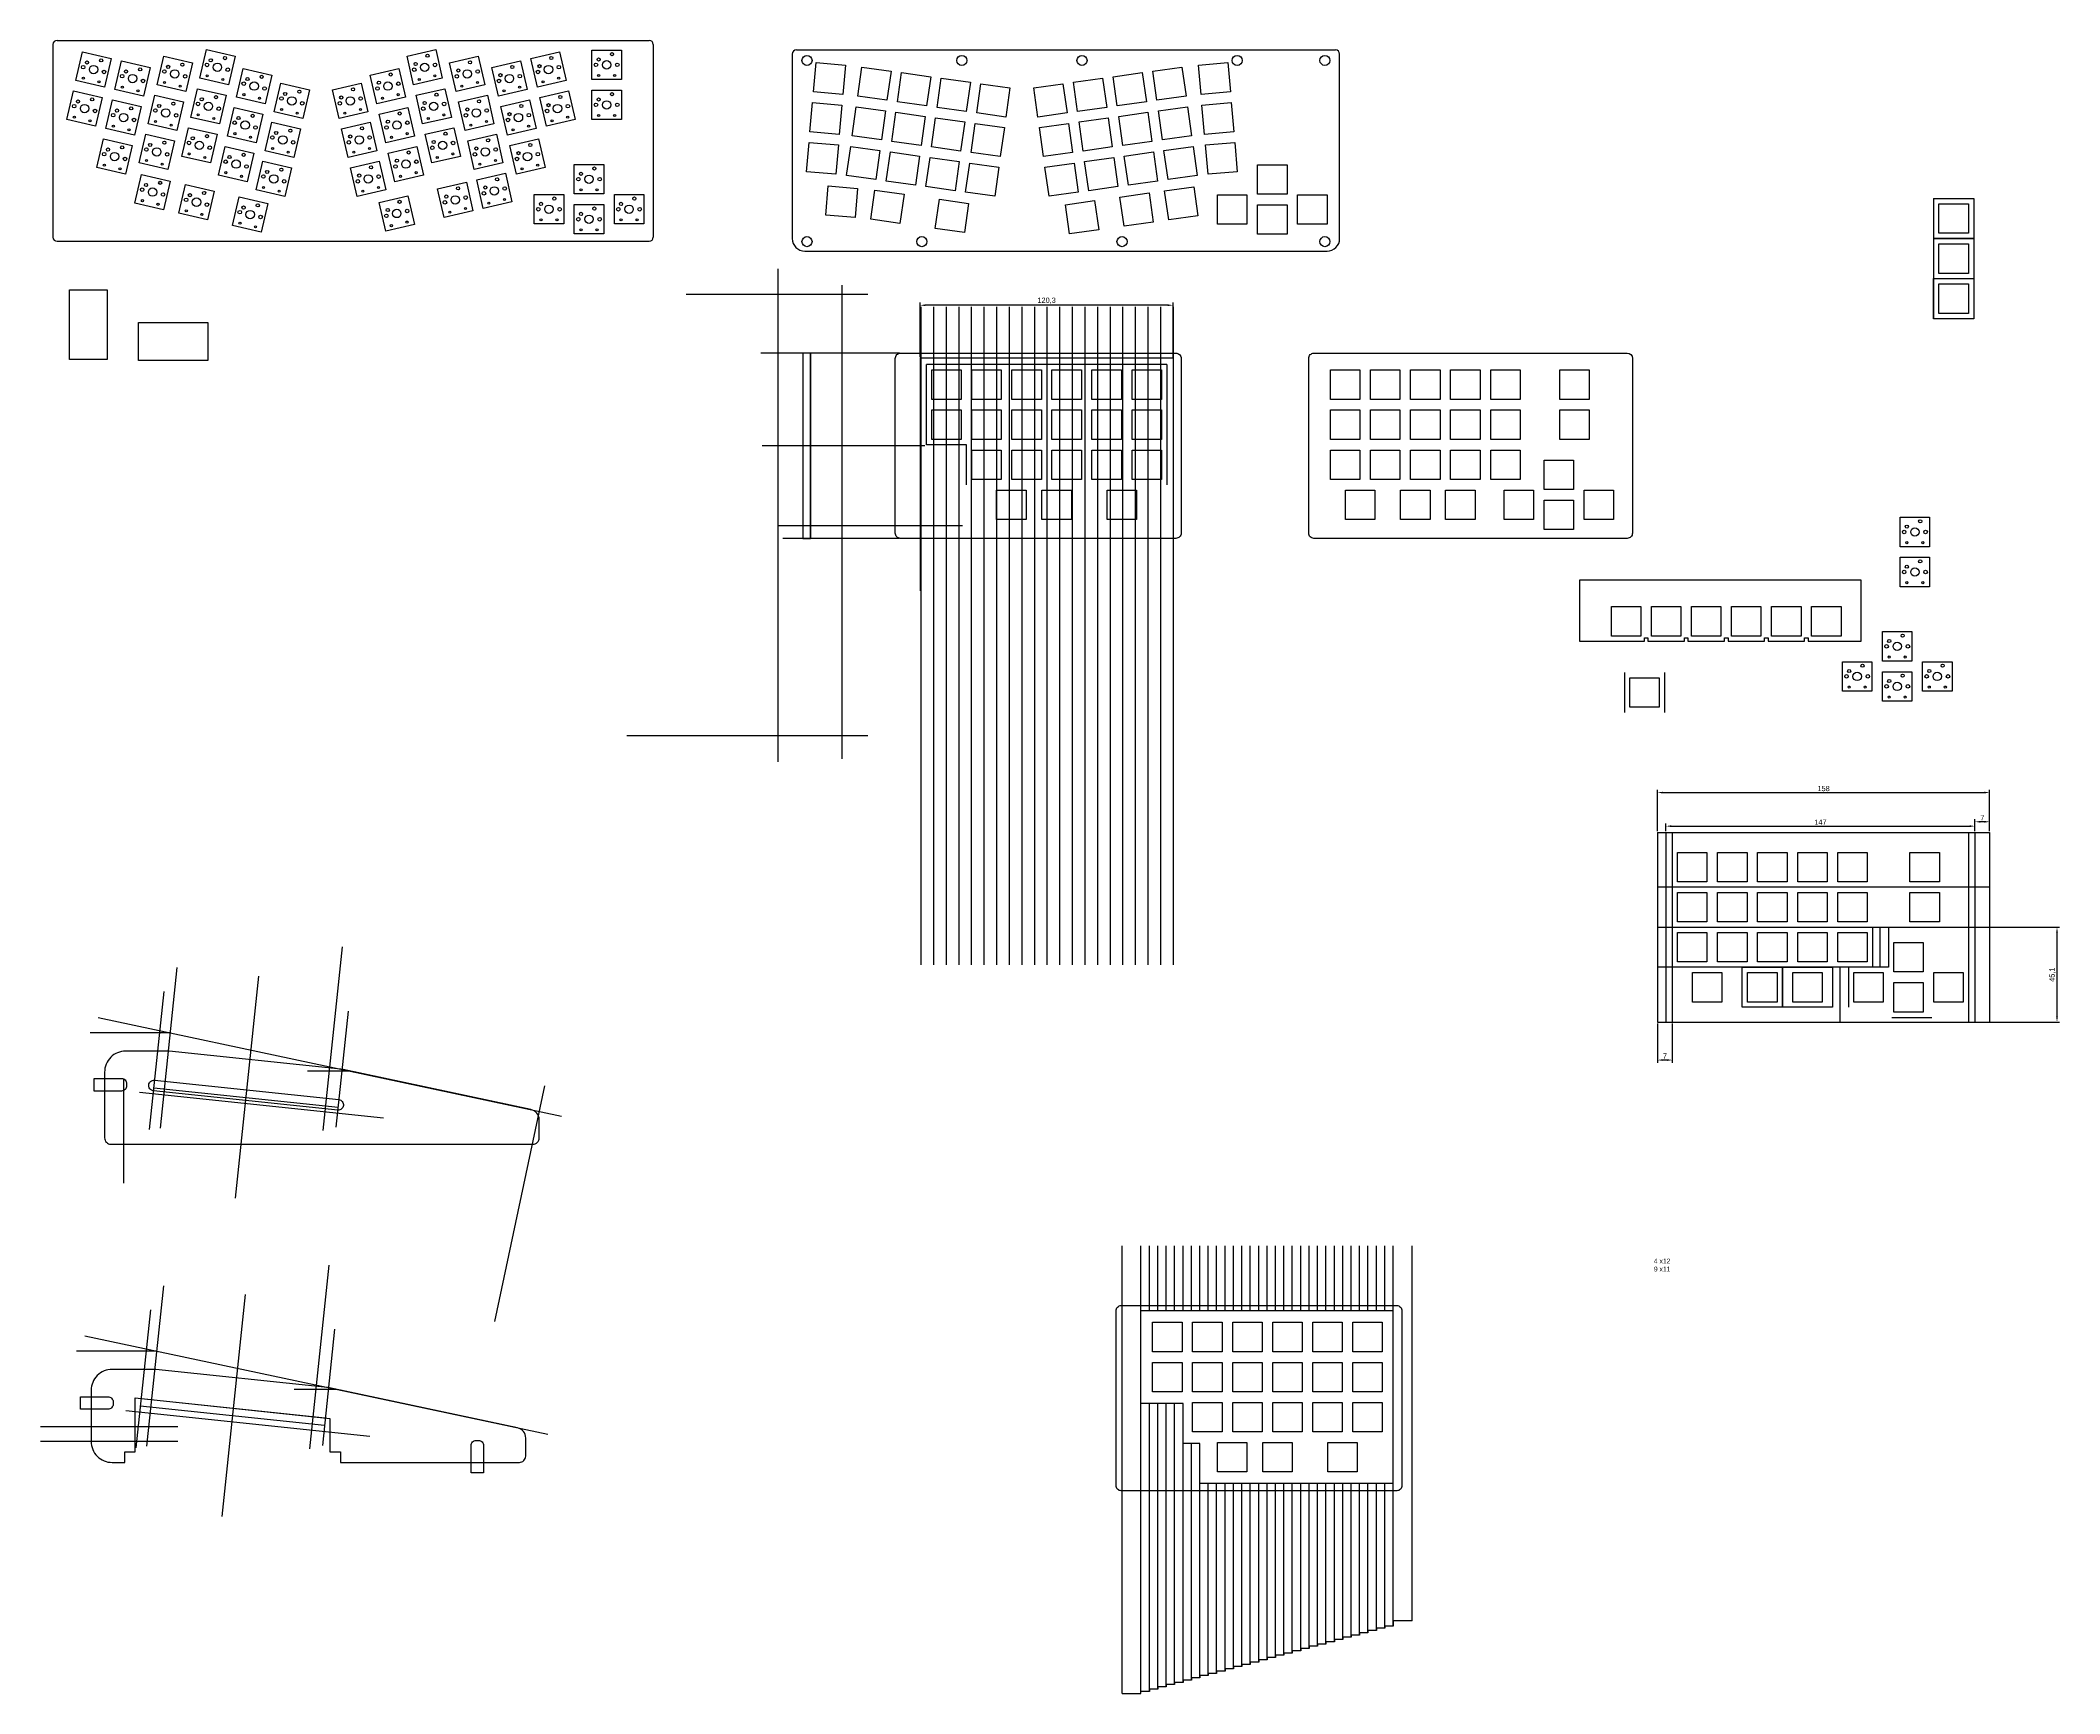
# Model space of a CAD drawing. Header units: millimetres. Extents: x -99 to 1618, y -618 to 242.
# Drawn here: x 409 to 1370, y -618 to 168 of the extents above; entities that cross this region are included whole.
import ezdxf

# ---------------------------------------------------------------- set-up
doc = ezdxf.new("R2010")
doc.units = ezdxf.units.MM
doc.layers.add('기판1.5t', color=102, linetype='Continuous')
doc.styles.get("Standard").update_dxf_attribs({"font": 'arial.ttf'})
doc.dimstyles.new('ISO-25', dxfattribs={"dimtxt": 2.5, "dimasz": 2.5, "dimexe": 1.25, "dimexo": 0.625, "dimtad": 1, "dimtxsty": 'Standard', "dimcen": 2.5, "dimadec": 0, "dimazin": 0, "dimtfac": 1, "dimtmove": 0, "dimatfit": 3, "dimfxl": 1, "dimarcsym": 0})

# ---------------------------------------------------------------- blocks, each defined once
blk = doc.blocks.new('*D59')
at = {"color": 0, "lineweight": -2, "transparency": 16777216}
for p, q in [((827.56, 17.48), (827.56, 43.37)), ((945.36, 42.12), (830.06, 42.12)), ((947.86, 17.48), (947.86, 43.37))]:
    blk.add_line(p, q, dxfattribs=at)
at = {"color": 0, "transparency": 16777216}
for points in [[(830.06, 42.54), (830.06, 41.7), (827.56, 42.12)], [(945.36, 42.54), (945.36, 41.7), (947.86, 42.12)]]:
    blk.add_solid(points, dxfattribs=at)
at = {"layer": 'Defpoints', "color": 0, "transparency": 16777216}
for p in [(827.56, 42.12), (827.56, 16.86), (947.86, 16.86)]:
    blk.add_point(p, dxfattribs=at)
at = {"color": 0, "transparency": 16777216, "insert": (887.71, 44.25), "char_height": 2.5, "attachment_point": 5}
blk.add_mtext('120,3', dxfattribs=at)
blk = doc.blocks.new('*U64')
at = {"color": 113}
blk.add_line((0, 0), (0, -108.63), dxfattribs=at)
blk = doc.blocks.new('*U65')
at = {"color": 0, "linetype": 'ByBlock', "lineweight": -2, "transparency": 16777216}
for p in [(0, 204.44), (6, 204.44), (12, 204.44), (18, 204.44), (24, 204.44), (30, 204.44), (36, 204.44), (42, 204.44), (48, 204.44), (54, 204.44), (60, 204.44), (66, 204.44), (72, 204.44), (78, 204.44), (84, 204.44), (90, 204.44), (96, 204.44), (102, 204.44), (108, 204.44), (114, 204.44), (120, 204.44), (0, 102.22), (6, 102.22), (12, 102.22), (18, 102.22), (24, 102.22), (30, 102.22), (36, 102.22), (42, 102.22), (48, 102.22), (54, 102.22), (60, 102.22), (66, 102.22), (72, 102.22), (78, 102.22), (84, 102.22), (90, 102.22), (96, 102.22), (102, 102.22), (108, 102.22), (114, 102.22), (120, 102.22), (0, 0), (6, 0), (12, 0), (18, 0), (24, 0), (30, 0), (36, 0), (42, 0), (48, 0), (54, 0), (60, 0), (66, 0), (72, 0), (78, 0), (84, 0), (90, 0), (96, 0), (102, 0), (108, 0), (114, 0), (120, 0)]:
    blk.add_blockref('*U64', p, dxfattribs=at)
blk = doc.blocks.new('*D89')
at = {"color": 0, "lineweight": -2, "transparency": 16777216}
for p, q in [((1182.33, -208.11), (1182.33, -204.48)), ((1184.83, -205.73), (1326.83, -205.73)), ((1329.33, -208.11), (1329.33, -204.48))]:
    blk.add_line(p, q, dxfattribs=at)
at = {"color": 0, "transparency": 16777216}
for points in [[(1184.83, -205.32), (1184.83, -206.15), (1182.33, -205.73)], [(1326.83, -205.32), (1326.83, -206.15), (1329.33, -205.73)]]:
    blk.add_solid(points, dxfattribs=at)
at = {"layer": 'Defpoints', "color": 0, "transparency": 16777216}
for p in [(1182.33, -208.74), (1329.33, -205.73), (1329.33, -208.74)]:
    blk.add_point(p, dxfattribs=at)
at = {"color": 0, "transparency": 16777216, "insert": (1255.83, -203.85), "char_height": 2.5, "attachment_point": 5}
blk.add_mtext('147', dxfattribs=at)
blk = doc.blocks.new('*D92')
at = {"color": 0, "lineweight": -2, "transparency": 16777216}
for p, q in [((1178.33, -299.56), (1178.33, -318.27)), ((1185.33, -299.56), (1185.33, -318.27)), ((1182.83, -317.02), (1180.83, -317.02))]:
    blk.add_line(p, q, dxfattribs=at)
at = {"color": 0, "transparency": 16777216}
for points in [[(1180.83, -316.61), (1180.83, -317.44), (1178.33, -317.02)], [(1182.83, -316.61), (1182.83, -317.44), (1185.33, -317.02)]]:
    blk.add_solid(points, dxfattribs=at)
at = {"layer": 'Defpoints', "color": 0, "transparency": 16777216}
for p in [(1178.33, -298.94), (1185.33, -298.94), (1178.33, -317.02)]:
    blk.add_point(p, dxfattribs=at)
at = {"color": 0, "transparency": 16777216, "insert": (1181.83, -315.15), "char_height": 2.5, "attachment_point": 5}
blk.add_mtext('7', dxfattribs=at)
blk = doc.blocks.new('*D93')
at = {"color": 0, "lineweight": -2, "transparency": 16777216}
for p, q in [((1329.33, -208.11), (1329.33, -202.4)), ((1333.83, -203.65), (1331.83, -203.65)), ((1336.33, -208.11), (1336.33, -202.4))]:
    blk.add_line(p, q, dxfattribs=at)
at = {"color": 0, "transparency": 16777216}
for points in [[(1331.83, -203.24), (1331.83, -204.07), (1329.33, -203.65)], [(1333.83, -203.24), (1333.83, -204.07), (1336.33, -203.65)]]:
    blk.add_solid(points, dxfattribs=at)
at = {"layer": 'Defpoints', "color": 0, "transparency": 16777216}
for p in [(1329.33, -203.65), (1329.33, -208.74), (1336.33, -208.74)]:
    blk.add_point(p, dxfattribs=at)
at = {"color": 0, "transparency": 16777216, "insert": (1332.83, -201.78), "char_height": 2.5, "attachment_point": 5}
blk.add_mtext('7', dxfattribs=at)
blk = doc.blocks.new('*D94')
at = {"color": 0, "lineweight": -2, "transparency": 16777216}
for p, q in [((1178.33, -208.11), (1178.33, -188.5)), ((1180.83, -189.75), (1333.83, -189.75)), ((1336.33, -208.11), (1336.33, -188.5))]:
    blk.add_line(p, q, dxfattribs=at)
at = {"color": 0, "transparency": 16777216}
for points in [[(1180.83, -189.34), (1180.83, -190.17), (1178.33, -189.75)], [(1333.83, -189.34), (1333.83, -190.17), (1336.33, -189.75)]]:
    blk.add_solid(points, dxfattribs=at)
at = {"layer": 'Defpoints', "color": 0, "transparency": 16777216}
for p in [(1336.33, -189.75), (1178.33, -208.74), (1336.33, -208.74)]:
    blk.add_point(p, dxfattribs=at)
at = {"color": 0, "transparency": 16777216, "insert": (1257.33, -187.85), "char_height": 2.5, "attachment_point": 5}
blk.add_mtext('158', dxfattribs=at)
blk = doc.blocks.new('*D97')
at = {"color": 0, "lineweight": -2, "transparency": 16777216}
for p, q in [((1326.95, -253.84), (1369.61, -253.84)), ((1368.36, -256.34), (1368.36, -296.44)), ((1326.95, -298.94), (1369.61, -298.94))]:
    blk.add_line(p, q, dxfattribs=at)
at = {"color": 0, "transparency": 16777216}
for points in [[(1367.95, -256.34), (1368.78, -256.34), (1368.36, -253.84)], [(1367.95, -296.44), (1368.78, -296.44), (1368.36, -298.94)]]:
    blk.add_solid(points, dxfattribs=at)
at = {"layer": 'Defpoints', "color": 0, "transparency": 16777216}
for p in [(1326.33, -253.84), (1326.33, -298.94), (1368.36, -298.94)]:
    blk.add_point(p, dxfattribs=at)
at = {"color": 0, "transparency": 16777216, "insert": (1366.23, -276.39), "char_height": 2.5, "attachment_point": 5, "rotation": 90}
blk.add_mtext('45,1', dxfattribs=at)

msp = doc.modelspace()

# ---------------------------------------------------------------- linework, layer by layer
at = {"color": 253, "true_color": 0x9898cc}
for p, q in [((414.963, 166.134), (414.963, 74.534)), ((416.963, 168.134), (698.563, 168.134)), ((700.563, 166.134), (700.563, 74.534)), ((1309.674, 92.868), (1309.674, 73.818)), ((1309.674, 92.868), (1328.724, 92.868)), ((1328.724, 92.868), (1328.724, 73.818)), ((416.963, 72.534), (698.563, 72.534)), ((1309.674, 73.818), (1309.674, 54.768)), ((1309.674, 73.818), (1328.724, 73.818)), ((1328.724, 73.818), (1309.674, 73.818)), ((1328.724, 73.818), (1328.724, 54.768)), ((1309.674, 54.768), (1309.674, 35.717)), ((1309.674, 54.768), (1328.724, 54.768)), ((1309.674, 35.717), (1309.674, 54.768)), ((1328.724, 54.768), (1328.724, 35.717)), ((1328.724, 35.717), (1309.674, 35.717)), ((830.562, -24.244), (830.562, 13.857)), ((944.862, 13.857), (830.562, 13.857)), ((944.862, 13.857), (944.862, -43.294)), ((849.612, -24.244), (830.562, -24.244)), ((849.612, -43.294), (849.612, -24.244)), ((1162.657, -132.58), (1162.657, -151.63)), ((1181.707, -132.58), (1181.707, -151.63)), ((1185.328, -208.736), (1185.328, -298.937)), ((1326.328, -208.736), (1326.328, -298.937)), ((1336.328, -234.787), (1178.328, -234.787)), ((1178.328, -253.837), (1336.328, -253.837)), ((1280.578, -253.837), (1280.578, -272.887)), ((1288.228, -253.837), (1288.228, -272.887)), ((1288.228, -272.887), (1178.328, -272.887)), ((1269.178, -272.887), (1269.178, -291.937)), ((1289.728, -296.7), (1308.778, -296.7))]:
    msp.add_line(p, q, dxfattribs=at)
at = {"color": 9, "true_color": 0xd19cc7}
for p, q in [((768.701, 163.597), (1025.11, 163.597)), ((766.701, 161.597), (766.701, 73.875)), ((1027.11, 73.875), (1027.11, 161.597)), ((868.325, 131.673), (854.462, 133.622)), ((772.701, 67.875), (1021.11, 67.875)), ((942.337, -2.668), (928.338, -2.668)), ((1047.361, -455.796), (1033.362, -455.796))]:
    msp.add_line(p, q, dxfattribs=at)
at = {"color": 235}
for p, q in [((759.767, 59.369), (759.767, -175.099)), ((790.317, 51.632), (790.317, -173.626)), ((802.712, 47.181), (716.285, 47.181)), ((817.712, 19.331), (751.695, 19.331)), ((771.767, 19.331), (771.767, -68.818)), ((775.317, 19.331), (775.317, -68.818)), ((827.562, 16.857), (827.562, -93.734)), ((947.862, 16.857), (827.562, 16.857)), ((947.862, 16.857), (947.862, -71.703)), ((829.712, -24.718), (752.385, -24.718)), ((847.712, -62.818), (759.904, -62.818)), ((817.712, -68.818), (762.192, -68.818)), ((802.712, -162.818), (688.002, -162.818)), ((552.567, -263.224), (543.389, -350.55)), ((473.959, -273.061), (465.938, -349.374)), ((512.794, -277.143), (501.697, -382.723)), ((467.732, -284.472), (460.831, -350.128)), ((436.537, -296.813), (656.872, -343.646)), ((555.398, -293.687), (549.595, -348.902)), ((470.699, -304.074), (432.643, -304.074)), ((448.543, -325.766), (448.543, -375.569)), ((556.414, -322.293), (536.134, -322.293)), ((572.171, -344.648), (456.085, -332.446)), ((462.929, -330.166), (550.596, -339.38)), ((463.3, -326.635), (550.967, -335.849)), ((648.877, -329.275), (625.028, -441.478)), ((546.153, -414.66), (536.975, -501.987)), ((467.545, -424.498), (459.524, -500.811)), ((506.38, -428.579), (495.283, -534.16)), ((461.318, -435.909), (454.417, -501.565)), ((430.123, -448.249), (650.458, -495.083)), ((548.985, -445.123), (543.181, -500.339)), ((464.285, -455.511), (426.229, -455.511)), ((456.887, -478.072), (544.553, -487.286)), ((550, -473.73), (529.721, -473.73)), ((565.757, -496.084), (449.671, -483.883)), ((456.516, -481.603), (544.182, -490.817))]:
    msp.add_line(p, q, dxfattribs=at)
at = {"color": 244, "true_color": 0x991b1e}
for p, q in [((1178.328, -208.736), (1178.328, -298.937)), ((1178.328, -208.736), (1336.328, -208.736)), ((1336.328, -208.736), (1336.328, -298.937)), ((1284.078, -253.837), (1284.078, -272.887)), ((1265.028, -272.887), (1265.028, -298.937)), ((1178.328, -298.937), (1336.328, -298.937))]:
    msp.add_line(p, q, dxfattribs=at)
at = {"color": 116, "true_color": 0x136734}
for p, q in [((1182.328, -208.736), (1182.328, -298.937)), ((1329.328, -208.736), (1329.328, -298.937)), ((1185.328, -253.837), (1185.328, -298.937))]:
    msp.add_line(p, q, dxfattribs=at)
at = {"color": 114, "true_color": 0x139b48}
for p, q in [((923.586, -618.471), (923.586, -405.448)), ((932.586, -618.471), (932.586, -405.448)), ((936.586, -436.271), (936.586, -405.448)), ((940.586, -436.271), (940.586, -405.448)), ((944.586, -436.271), (944.586, -405.448)), ((948.586, -436.271), (948.586, -405.448)), ((952.586, -436.271), (952.586, -405.448)), ((956.586, -436.271), (956.586, -405.448)), ((960.586, -436.271), (960.586, -405.448)), ((964.586, -436.271), (964.586, -405.448)), ((968.586, -436.271), (968.586, -405.448)), ((972.586, -436.271), (972.586, -405.448)), ((976.586, -436.271), (976.586, -405.448)), ((980.586, -436.271), (980.586, -405.448)), ((984.586, -436.271), (984.586, -405.448)), ((988.586, -436.271), (988.586, -405.448)), ((992.586, -436.271), (992.586, -405.448)), ((996.586, -436.271), (996.586, -405.448)), ((1000.586, -436.271), (1000.586, -405.448)), ((1004.586, -436.271), (1004.586, -405.448)), ((1008.586, -436.271), (1008.586, -405.448)), ((1012.586, -436.271), (1012.586, -405.448)), ((1016.586, -436.271), (1016.586, -405.448)), ((1020.586, -436.271), (1020.586, -405.448)), ((1024.586, -436.271), (1024.586, -405.448)), ((1028.586, -436.271), (1028.586, -405.448)), ((1032.586, -436.271), (1032.586, -405.448)), ((1036.586, -436.271), (1036.586, -405.448)), ((1040.586, -436.271), (1040.586, -405.448)), ((1044.586, -436.271), (1044.586, -405.448)), ((1048.586, -436.271), (1048.586, -405.448)), ((1052.586, -586.317), (1052.586, -405.448)), ((1061.586, -583.905), (1061.586, -405.448)), ((1052.586, -436.271), (932.586, -436.271)), ((952.586, -480.371), (932.586, -480.371)), ((936.586, -617.399), (936.586, -480.371)), ((940.586, -616.327), (940.586, -480.371)), ((944.586, -615.255), (944.586, -480.371)), ((948.586, -614.184), (948.586, -480.371)), ((952.586, -613.112), (952.586, -480.371)), ((960.586, -499.421), (952.586, -499.421)), ((956.586, -612.04), (956.586, -499.421)), ((960.586, -610.968), (960.586, -499.421)), ((1052.586, -518.471), (960.586, -518.471)), ((964.586, -609.896), (964.586, -518.471)), ((968.586, -608.825), (968.586, -518.471)), ((972.586, -607.753), (972.586, -518.471)), ((976.586, -606.681), (976.586, -518.471)), ((980.586, -605.609), (980.586, -518.471)), ((984.586, -604.537), (984.586, -518.471)), ((988.586, -603.466), (988.586, -518.471)), ((992.586, -602.394), (992.586, -518.471)), ((996.586, -601.322), (996.586, -518.471)), ((1000.586, -600.25), (1000.586, -518.471)), ((1004.586, -599.178), (1004.586, -518.471)), ((1008.586, -598.107), (1008.586, -518.471)), ((1012.586, -597.035), (1012.586, -518.471)), ((1016.586, -595.963), (1016.586, -518.471)), ((1020.586, -594.891), (1020.586, -518.471)), ((1024.586, -593.819), (1024.586, -518.471)), ((1028.586, -592.748), (1028.586, -518.471)), ((1032.586, -591.676), (1032.586, -518.471)), ((1036.586, -590.604), (1036.586, -518.471)), ((1040.586, -589.532), (1040.586, -518.471)), ((1044.586, -588.46), (1044.586, -518.471)), ((1048.586, -587.389), (1048.586, -518.471)), ((1061.586, -583.905), (1052.586, -583.905)), ((1052.586, -583.905), (1052.586, -586.317)), ((1020.586, -594.891), (1016.586, -594.891)), ((1016.586, -594.891), (1016.586, -595.963)), ((1024.586, -593.819), (1020.586, -593.819)), ((1020.586, -593.819), (1020.586, -594.891)), ((1028.586, -592.748), (1024.586, -592.748)), ((1024.586, -592.748), (1024.586, -593.819)), ((1032.586, -591.676), (1028.586, -591.676)), ((1028.586, -591.676), (1028.586, -592.748)), ((1036.586, -590.604), (1032.586, -590.604)), ((1032.586, -590.604), (1032.586, -591.676)), ((1040.586, -589.532), (1036.586, -589.532)), ((1036.586, -589.532), (1036.586, -590.604)), ((1044.586, -588.46), (1040.586, -588.46)), ((1040.586, -588.46), (1040.586, -589.532)), ((1048.586, -587.389), (1044.586, -587.389)), ((1044.586, -587.389), (1044.586, -588.46)), ((1052.586, -586.317), (1048.586, -586.317)), ((1048.586, -586.317), (1048.586, -587.389)), ((984.586, -604.537), (980.586, -604.537)), ((980.586, -604.537), (980.586, -605.609)), ((988.586, -603.466), (984.586, -603.466)), ((984.586, -603.466), (984.586, -604.537)), ((992.586, -602.394), (988.586, -602.394)), ((988.586, -602.394), (988.586, -603.466)), ((996.586, -601.322), (992.586, -601.322)), ((992.586, -601.322), (992.586, -602.394)), ((1000.586, -600.25), (996.586, -600.25)), ((996.586, -600.25), (996.586, -601.322)), ((1004.586, -599.178), (1000.586, -599.178)), ((1000.586, -599.178), (1000.586, -600.25)), ((1008.586, -598.107), (1004.586, -598.107)), ((1004.586, -598.107), (1004.586, -599.178)), ((1012.586, -597.035), (1008.586, -597.035)), ((1008.586, -597.035), (1008.586, -598.107)), ((1016.586, -595.963), (1012.586, -595.963)), ((1012.586, -595.963), (1012.586, -597.035)), ((948.586, -614.184), (944.586, -614.184)), ((944.586, -614.184), (944.586, -615.255)), ((952.586, -613.112), (948.586, -613.112)), ((948.586, -613.112), (948.586, -614.184)), ((956.586, -612.04), (952.586, -612.04)), ((952.586, -612.04), (952.586, -613.112)), ((960.586, -610.968), (956.586, -610.968)), ((956.586, -610.968), (956.586, -612.04)), ((964.586, -609.896), (960.586, -609.896)), ((960.586, -609.896), (960.586, -610.968)), ((968.586, -608.825), (964.586, -608.825)), ((964.586, -608.825), (964.586, -609.896)), ((972.586, -607.753), (968.586, -607.753)), ((968.586, -607.753), (968.586, -608.825)), ((976.586, -606.681), (972.586, -606.681)), ((972.586, -606.681), (972.586, -607.753)), ((980.586, -605.609), (976.586, -605.609)), ((976.586, -605.609), (976.586, -606.681)), ((923.586, -618.471), (932.586, -618.471)), ((936.586, -617.399), (932.586, -617.399)), ((940.586, -616.327), (936.586, -616.327)), ((936.586, -616.327), (936.586, -617.399)), ((944.586, -615.255), (940.586, -615.255)), ((940.586, -615.255), (940.586, -616.327))]:
    msp.add_line(p, q, dxfattribs=at)
at = {"color": 163}
for p, q in [((474.433, -491.471), (409.005, -491.471)), ((474.433, -498.471), (409.005, -498.471))]:
    msp.add_line(p, q, dxfattribs=at)
at = {"color": 32, "true_color": 0xcd6928}
for points in [[(487.971, 163.717), (501.611, 160.568), (498.462, 146.927), (484.821, 150.077), (487.971, 163.717)], [(583.431, 160.568), (597.071, 163.717), (600.22, 150.077), (586.58, 146.927), (583.431, 160.568)], [(671.405, 163.499), (685.405, 163.499), (685.405, 149.499), (671.405, 149.499), (671.405, 163.499)], [(429.071, 162.652), (442.712, 159.503), (439.563, 145.862), (425.922, 149.012), (429.071, 162.652)], [(447.633, 158.367), (461.274, 155.217), (458.125, 141.577), (444.484, 144.726), (447.633, 158.367)], [(467.695, 160.578), (481.336, 157.429), (478.186, 143.789), (464.546, 146.938), (467.695, 160.578)], [(505.461, 154.791), (519.102, 151.642), (515.953, 138.002), (502.312, 141.151), (505.461, 154.791)], [(565.94, 151.642), (579.581, 154.791), (582.73, 141.151), (569.089, 138.002), (565.94, 151.642)], [(603.706, 157.429), (617.347, 160.578), (620.496, 146.938), (606.855, 143.789), (603.706, 157.429)], [(623.768, 155.217), (637.409, 158.366), (640.558, 144.726), (626.917, 141.577), (623.768, 155.217)], [(642.33, 159.503), (655.971, 162.652), (659.12, 149.011), (645.479, 145.862), (642.33, 159.503)], [(483.685, 145.155), (497.326, 142.006), (494.177, 128.366), (480.536, 131.515), (483.685, 145.155)], [(523.38, 147.722), (537.021, 144.573), (533.872, 130.933), (520.231, 134.082), (523.38, 147.722)], [(548.021, 144.573), (561.662, 147.722), (564.811, 134.082), (551.17, 130.933), (548.021, 144.573)], [(587.716, 142.006), (601.357, 145.155), (604.506, 131.515), (590.865, 128.366), (587.716, 142.006)], [(671.405, 144.449), (685.405, 144.449), (685.405, 130.449), (671.405, 130.449), (671.405, 144.449)], [(424.786, 144.09), (438.427, 140.941), (435.278, 127.3), (421.637, 130.45), (424.786, 144.09)], [(443.348, 139.805), (456.988, 136.656), (453.839, 123.015), (440.199, 126.164), (443.348, 139.805)], [(463.409, 142.017), (477.05, 138.868), (473.901, 125.227), (460.26, 128.376), (463.409, 142.017)], [(501.176, 136.23), (514.816, 133.08), (511.667, 119.44), (498.026, 122.589), (501.176, 136.23)], [(570.225, 133.08), (583.866, 136.23), (587.015, 122.589), (573.375, 119.44), (570.225, 133.08)], [(607.992, 138.867), (621.632, 142.017), (624.782, 128.376), (611.141, 125.227), (607.992, 138.867)], [(628.053, 136.655), (641.694, 139.805), (644.843, 126.164), (631.203, 123.015), (628.053, 136.655)], [(646.615, 140.941), (660.256, 144.09), (663.405, 130.449), (649.764, 127.3), (646.615, 140.941)], [(479.4, 126.594), (493.041, 123.444), (489.891, 109.804), (476.251, 112.953), (479.4, 126.594)], [(519.095, 129.161), (532.736, 126.011), (529.587, 112.371), (515.946, 115.52), (519.095, 129.161)], [(552.306, 126.011), (565.947, 129.161), (569.096, 115.52), (555.456, 112.371), (552.306, 126.011)], [(592.001, 123.444), (605.642, 126.594), (608.791, 112.953), (595.15, 109.804), (592.001, 123.444)], [(439.062, 121.243), (452.703, 118.094), (449.554, 104.453), (435.913, 107.602), (439.062, 121.243)], [(459.124, 123.455), (472.765, 120.306), (469.616, 106.665), (455.975, 109.814), (459.124, 123.455)], [(496.89, 117.668), (510.531, 114.519), (507.382, 100.878), (493.741, 104.027), (496.89, 117.668)], [(574.511, 114.519), (588.152, 117.668), (591.301, 104.027), (577.66, 100.878), (574.511, 114.519)], [(612.277, 120.306), (625.918, 123.455), (629.067, 109.814), (615.426, 106.665), (612.277, 120.306)], [(632.339, 118.094), (645.979, 121.243), (649.129, 107.602), (635.488, 104.453), (632.339, 118.094)], [(514.81, 110.599), (528.45, 107.45), (525.301, 93.809), (511.661, 96.958), (514.81, 110.599)], [(556.592, 107.45), (570.232, 110.599), (573.382, 96.958), (559.741, 93.809), (556.592, 107.45)], [(663.013, 109.082), (677.013, 109.082), (677.013, 95.082), (663.013, 95.082), (663.013, 109.082)], [(457.159, 104.358), (470.8, 101.208), (467.651, 87.568), (454.01, 90.717), (457.159, 104.358)], [(478.041, 99.537), (491.682, 96.387), (488.533, 82.747), (474.892, 85.896), (478.041, 99.537)], [(598.001, 97.459), (611.641, 100.608), (614.79, 86.967), (601.15, 83.818), (598.001, 97.459)], [(616.562, 101.744), (630.203, 104.893), (633.352, 91.253), (619.711, 88.103), (616.562, 101.744)], [(503.563, 93.644), (517.204, 90.495), (514.055, 76.855), (500.414, 80.004), (503.563, 93.644)], [(570.158, 91.031), (583.799, 94.18), (586.948, 80.539), (573.307, 77.39), (570.158, 91.031)], [(643.963, 94.793), (657.963, 94.793), (657.963, 80.794), (643.963, 80.794), (643.963, 94.793)], [(663.013, 90.032), (677.013, 90.032), (677.013, 76.032), (663.013, 76.032), (663.013, 90.032)], [(682.063, 94.793), (696.063, 94.793), (696.063, 80.794), (682.063, 80.794), (682.063, 94.793)], [(775.317, 19.331), (771.767, 19.331), (771.767, -68.818), (775.317, -68.818)], [(1293.769, -58.769), (1307.769, -58.769), (1307.769, -72.769), (1293.769, -72.769), (1293.769, -58.769)], [(1293.769, -77.819), (1307.769, -77.819), (1307.769, -91.819), (1293.769, -91.819), (1293.769, -77.819)], [(1285.378, -113.186), (1299.377, -113.186), (1299.377, -127.186), (1285.378, -127.186), (1285.378, -113.186)], [(1266.328, -127.475), (1280.327, -127.475), (1280.327, -141.475), (1266.328, -141.475), (1266.328, -127.475)], [(1285.378, -132.236), (1299.377, -132.236), (1299.377, -146.236), (1285.378, -146.236), (1285.378, -132.236)], [(1304.428, -127.475), (1318.427, -127.475), (1318.427, -141.475), (1304.428, -141.475), (1304.428, -127.475)]]:
    msp.add_lwpolyline(points, close=True, dxfattribs=at)
at = {"color": 9, "true_color": 0xd19cc7}
for points in [[(778.012, 157.554), (791.959, 156.334), (790.739, 142.388), (776.792, 143.608), (778.012, 157.554)], [(799.816, 155.438), (813.68, 153.49), (811.731, 139.627), (797.868, 141.575), (799.816, 155.438)], [(938.22, 153.49), (952.083, 155.439), (954.032, 141.575), (940.168, 139.627), (938.22, 153.49)], [(959.941, 156.334), (973.887, 157.554), (975.108, 143.608), (961.161, 142.388), (959.941, 156.334)], [(818.681, 152.787), (832.544, 150.839), (830.596, 136.976), (816.733, 138.924), (818.681, 152.787)], [(837.546, 150.136), (851.409, 148.188), (849.461, 134.325), (835.597, 136.273), (837.546, 150.136)], [(856.41, 147.485), (870.274, 145.536), (868.325, 131.673), (854.462, 133.622), (856.41, 147.485)], [(881.626, 145.536), (895.49, 147.485), (897.438, 133.622), (883.575, 131.673), (881.626, 145.536)], [(900.491, 148.188), (914.354, 150.136), (916.303, 136.273), (902.439, 134.325), (900.491, 148.188)], [(919.356, 150.839), (933.219, 152.787), (935.167, 138.924), (921.304, 136.976), (919.356, 150.839)], [(776.352, 138.576), (790.298, 137.356), (789.078, 123.41), (775.132, 124.63), (776.352, 138.576)], [(797.165, 136.574), (811.028, 134.625), (809.08, 120.762), (795.217, 122.711), (797.165, 136.574)], [(940.871, 134.626), (954.735, 136.574), (956.683, 122.711), (942.82, 120.762), (940.871, 134.626)], [(961.601, 137.356), (975.548, 138.576), (976.768, 124.63), (962.822, 123.41), (961.601, 137.356)], [(816.03, 133.923), (829.893, 131.974), (827.945, 118.111), (814.081, 120.06), (816.03, 133.923)], [(834.894, 131.271), (848.758, 129.323), (846.809, 115.46), (832.946, 117.408), (834.894, 131.271)], [(853.759, 128.62), (867.622, 126.672), (865.674, 112.809), (851.811, 114.757), (853.759, 128.62)], [(884.278, 126.672), (898.141, 128.62), (900.089, 114.757), (886.226, 112.809), (884.278, 126.672)], [(903.142, 129.323), (917.006, 131.271), (918.954, 117.408), (905.091, 115.46), (903.142, 129.323)], [(922.007, 131.974), (935.87, 133.923), (937.818, 120.06), (923.955, 118.111), (922.007, 131.974)], [(774.692, 119.599), (788.638, 118.379), (787.418, 104.433), (773.472, 105.653), (774.692, 119.599)], [(794.514, 117.709), (808.377, 115.761), (806.429, 101.898), (792.566, 103.846), (794.514, 117.709)], [(943.523, 115.761), (957.386, 117.709), (959.334, 103.846), (945.471, 101.898), (943.523, 115.761)], [(963.262, 118.379), (977.208, 119.599), (978.428, 105.653), (964.482, 104.433), (963.262, 118.379)], [(813.379, 115.058), (827.242, 113.109), (825.294, 99.246), (811.43, 101.195), (813.379, 115.058)], [(832.243, 112.407), (846.106, 110.458), (844.158, 96.595), (830.295, 98.544), (832.243, 112.407)], [(851.108, 109.755), (864.971, 107.807), (863.023, 93.944), (849.159, 95.892), (851.108, 109.755)], [(886.929, 107.807), (900.792, 109.755), (902.74, 95.892), (888.877, 93.944), (886.929, 107.807)], [(905.793, 110.458), (919.657, 112.407), (921.605, 98.544), (907.742, 96.595), (905.793, 110.458)], [(924.658, 113.109), (938.521, 115.058), (940.47, 101.195), (926.606, 99.246), (924.658, 113.109)], [(988.061, 108.924), (1002.061, 108.924), (1002.061, 94.925), (988.061, 94.925), (988.061, 108.924)], [(783.817, 98.953), (797.763, 97.733), (796.543, 83.787), (782.597, 85.007), (783.817, 98.953)], [(806.011, 96.856), (819.875, 94.908), (817.926, 81.045), (804.063, 82.993), (806.011, 96.856)], [(943.816, 96.565), (957.679, 98.513), (959.628, 84.65), (945.764, 82.702), (943.816, 96.565)], [(836.665, 92.548), (850.528, 90.6), (848.58, 76.737), (834.717, 78.685), (836.665, 92.548)], [(896.655, 89.937), (910.518, 91.885), (912.466, 78.022), (898.603, 76.074), (896.655, 89.937)], [(922.595, 93.582), (936.458, 95.531), (938.406, 81.668), (924.543, 79.719), (922.595, 93.582)], [(969.011, 94.636), (983.011, 94.636), (983.011, 80.637), (969.011, 80.637), (969.011, 94.636)], [(988.061, 89.874), (1002.061, 89.874), (1002.061, 75.875), (988.061, 75.875), (988.061, 89.874)], [(1007.111, 94.636), (1021.111, 94.636), (1021.111, 80.637), (1007.111, 80.637), (1007.111, 94.636)], [(1312.199, 90.343), (1326.198, 90.343), (1326.198, 76.343), (1312.199, 76.343), (1312.199, 90.343)], [(1312.199, 71.292), (1326.198, 71.292), (1326.198, 57.293), (1312.199, 57.293), (1312.199, 71.292)], [(1312.199, 52.242), (1326.198, 52.242), (1326.198, 38.243), (1312.199, 38.243), (1312.199, 52.242)], [(833.087, 11.331), (847.087, 11.331), (847.087, -2.668), (833.087, -2.668), (833.087, 11.331)], [(852.137, 11.331), (866.137, 11.331), (866.137, -2.668), (852.137, -2.668), (852.137, 11.331)], [(871.187, 11.331), (885.187, 11.331), (885.187, -2.668), (871.187, -2.668), (871.187, 11.331)], [(890.237, 11.331), (904.237, 11.331), (904.237, -2.668), (890.237, -2.668), (890.237, 11.331)], [(909.287, 11.331), (923.287, 11.331), (923.287, -2.668), (909.287, -2.668), (909.287, 11.331)], [(928.337, 11.331), (942.337, 11.331), (942.337, -2.668), (928.337, -2.668), (928.337, 11.331)], [(1022.758, 11.331), (1036.757, 11.331), (1036.757, -2.668), (1022.758, -2.668), (1022.758, 11.331)], [(1041.808, 11.331), (1055.807, 11.331), (1055.807, -2.668), (1041.808, -2.668), (1041.808, 11.331)], [(1060.858, 11.331), (1074.857, 11.331), (1074.857, -2.668), (1060.858, -2.668), (1060.858, 11.331)], [(1079.908, 11.331), (1093.907, 11.331), (1093.907, -2.668), (1079.908, -2.668), (1079.908, 11.331)], [(1098.958, 11.331), (1112.957, 11.331), (1112.957, -2.668), (1098.958, -2.668), (1098.958, 11.331)], [(1131.825, 11.331), (1145.824, 11.331), (1145.824, -2.668), (1131.825, -2.668), (1131.825, 11.331)], [(833.087, -7.719), (847.087, -7.719), (847.087, -21.718), (833.087, -21.718), (833.087, -7.719)], [(852.137, -7.719), (866.137, -7.719), (866.137, -21.718), (852.137, -21.718), (852.137, -7.719)], [(871.187, -7.719), (885.187, -7.719), (885.187, -21.718), (871.187, -21.718), (871.187, -7.719)], [(890.237, -7.719), (904.237, -7.719), (904.237, -21.718), (890.237, -21.718), (890.237, -7.719)], [(909.287, -7.719), (923.287, -7.719), (923.287, -21.718), (909.287, -21.718), (909.287, -7.719)], [(928.337, -7.719), (942.337, -7.719), (942.337, -21.718), (928.337, -21.718), (928.337, -7.719)], [(1022.758, -7.719), (1036.757, -7.719), (1036.757, -21.719), (1022.758, -21.719), (1022.758, -7.719)], [(1041.808, -7.719), (1055.807, -7.719), (1055.807, -21.719), (1041.808, -21.719), (1041.808, -7.719)], [(1060.858, -7.719), (1074.857, -7.719), (1074.857, -21.718), (1060.858, -21.718), (1060.858, -7.719)], [(1079.908, -7.719), (1093.907, -7.719), (1093.907, -21.718), (1079.908, -21.718), (1079.908, -7.719)], [(1098.958, -7.719), (1112.957, -7.719), (1112.957, -21.718), (1098.958, -21.718), (1098.958, -7.719)], [(1131.825, -7.719), (1145.824, -7.719), (1145.824, -21.718), (1131.825, -21.718), (1131.825, -7.719)], [(852.137, -26.769), (866.137, -26.769), (866.137, -40.768), (852.137, -40.768), (852.137, -26.769)], [(871.187, -26.769), (885.187, -26.769), (885.187, -40.768), (871.187, -40.768), (871.187, -26.769)], [(890.237, -26.769), (904.237, -26.769), (904.237, -40.768), (890.237, -40.768), (890.237, -26.769)], [(909.287, -26.769), (923.287, -26.769), (923.287, -40.768), (909.287, -40.768), (909.287, -26.769)], [(928.337, -26.769), (942.337, -26.769), (942.337, -40.768), (928.337, -40.768), (928.337, -26.769)], [(1022.758, -26.769), (1036.757, -26.769), (1036.757, -40.769), (1022.758, -40.769), (1022.758, -26.769)], [(1041.808, -26.769), (1055.807, -26.769), (1055.807, -40.769), (1041.808, -40.769), (1041.808, -26.769)], [(1060.858, -26.769), (1074.857, -26.769), (1074.857, -40.769), (1060.858, -40.769), (1060.858, -26.769)], [(1079.908, -26.769), (1093.907, -26.769), (1093.907, -40.769), (1079.908, -40.769), (1079.908, -26.769)], [(1098.958, -26.769), (1112.957, -26.769), (1112.957, -40.769), (1098.958, -40.769), (1098.958, -26.769)], [(1124.383, -31.532), (1138.382, -31.532), (1138.382, -45.531), (1124.383, -45.531), (1124.383, -31.532)], [(863.918, -45.819), (877.918, -45.819), (877.918, -59.818), (863.918, -59.818), (863.918, -45.819)], [(885.475, -45.819), (899.474, -45.819), (899.474, -59.818), (885.475, -59.818), (885.475, -45.819)], [(916.43, -45.819), (930.429, -45.819), (930.429, -59.818), (916.43, -59.818), (916.43, -45.819)], [(1029.902, -45.819), (1043.901, -45.819), (1043.901, -59.819), (1029.902, -59.819), (1029.902, -45.819)], [(1056.097, -45.819), (1070.096, -45.819), (1070.096, -59.819), (1056.097, -59.819), (1056.097, -45.819)], [(1077.527, -45.819), (1091.526, -45.819), (1091.526, -59.819), (1077.527, -59.819), (1077.527, -45.819)], [(1105.333, -45.82), (1119.332, -45.82), (1119.332, -59.819), (1105.333, -59.819), (1105.333, -45.82)], [(1143.433, -45.82), (1157.432, -45.82), (1157.432, -59.819), (1143.433, -59.819), (1143.433, -45.82)], [(1124.383, -50.582), (1138.382, -50.582), (1138.382, -64.581), (1124.383, -64.581), (1124.383, -50.582)], [(1165.182, -135.105), (1179.182, -135.105), (1179.182, -149.104), (1165.182, -149.104), (1165.182, -135.105)], [(1187.853, -218.262), (1201.853, -218.262), (1201.853, -232.261), (1187.853, -232.261), (1187.853, -218.262)], [(1206.903, -218.262), (1220.903, -218.262), (1220.903, -232.261), (1206.903, -232.261), (1206.903, -218.262)], [(1225.953, -218.262), (1239.953, -218.262), (1239.953, -232.261), (1225.953, -232.261), (1225.953, -218.262)], [(1245.003, -218.262), (1259.003, -218.262), (1259.003, -232.261), (1245.003, -232.261), (1245.003, -218.262)], [(1264.053, -218.262), (1278.053, -218.262), (1278.053, -232.261), (1264.053, -232.261), (1264.053, -218.262)], [(1298.42, -218.262), (1312.419, -218.262), (1312.419, -232.261), (1298.42, -232.261), (1298.42, -218.262)], [(1187.853, -237.312), (1201.853, -237.312), (1201.853, -251.312), (1187.853, -251.312), (1187.853, -237.312)], [(1206.903, -237.312), (1220.903, -237.312), (1220.903, -251.312), (1206.903, -251.312), (1206.903, -237.312)], [(1225.953, -237.312), (1239.953, -237.312), (1239.953, -251.311), (1225.953, -251.311), (1225.953, -237.312)], [(1245.003, -237.312), (1259.003, -237.312), (1259.003, -251.311), (1245.003, -251.311), (1245.003, -237.312)], [(1264.053, -237.312), (1278.053, -237.312), (1278.053, -251.311), (1264.053, -251.311), (1264.053, -237.312)], [(1298.42, -237.312), (1312.419, -237.312), (1312.419, -251.311), (1298.42, -251.311), (1298.42, -237.312)], [(1187.853, -256.362), (1201.853, -256.362), (1201.853, -270.362), (1187.853, -270.362), (1187.853, -256.362)], [(1206.903, -256.362), (1220.903, -256.362), (1220.903, -270.362), (1206.903, -270.362), (1206.903, -256.362)], [(1225.953, -256.362), (1239.953, -256.362), (1239.953, -270.362), (1225.953, -270.362), (1225.953, -256.362)], [(1245.003, -256.362), (1259.003, -256.362), (1259.003, -270.362), (1245.003, -270.362), (1245.003, -256.362)], [(1264.053, -256.362), (1278.053, -256.362), (1278.053, -270.362), (1264.053, -270.362), (1264.053, -256.362)], [(1290.753, -261.125), (1304.753, -261.125), (1304.753, -275.124), (1290.753, -275.124), (1290.753, -261.125)], [(1194.997, -275.412), (1208.997, -275.412), (1208.997, -289.411), (1194.997, -289.411), (1194.997, -275.412)], [(1221.192, -275.412), (1235.192, -275.412), (1235.192, -289.411), (1221.192, -289.411), (1221.192, -275.412)], [(1242.622, -275.412), (1256.622, -275.412), (1256.622, -289.411), (1242.622, -289.411), (1242.622, -275.412)], [(1271.703, -275.412), (1285.703, -275.412), (1285.703, -289.412), (1271.703, -289.412), (1271.703, -275.412)], [(1309.803, -275.412), (1323.803, -275.412), (1323.803, -289.412), (1309.803, -289.412), (1309.803, -275.412)], [(1290.753, -280.175), (1304.753, -280.175), (1304.753, -294.174), (1290.753, -294.174), (1290.753, -280.175)], [(938.111, -441.796), (952.111, -441.796), (952.111, -455.795), (938.111, -455.795), (938.111, -441.796)], [(957.161, -441.796), (971.161, -441.796), (971.161, -455.795), (957.161, -455.795), (957.161, -441.796)], [(976.211, -441.796), (990.211, -441.796), (990.211, -455.796), (976.211, -455.796), (976.211, -441.796)], [(995.261, -441.796), (1009.261, -441.796), (1009.261, -455.796), (995.261, -455.796), (995.261, -441.796)], [(1014.311, -441.796), (1028.311, -441.796), (1028.311, -455.796), (1014.311, -455.796), (1014.311, -441.796)], [(1033.361, -441.796), (1047.361, -441.796), (1047.361, -455.796), (1033.361, -455.796), (1033.361, -441.796)], [(938.111, -460.846), (952.111, -460.846), (952.111, -474.846), (938.111, -474.846), (938.111, -460.846)], [(957.161, -460.846), (971.161, -460.846), (971.161, -474.846), (957.161, -474.846), (957.161, -460.846)], [(976.211, -460.847), (990.211, -460.847), (990.211, -474.846), (976.211, -474.846), (976.211, -460.847)], [(995.261, -460.846), (1009.261, -460.846), (1009.261, -474.846), (995.261, -474.846), (995.261, -460.846)], [(1014.311, -460.846), (1028.311, -460.846), (1028.311, -474.846), (1014.311, -474.846), (1014.311, -460.846)], [(1033.361, -460.846), (1047.361, -460.846), (1047.361, -474.846), (1033.361, -474.846), (1033.361, -460.846)], [(957.161, -479.897), (971.161, -479.897), (971.161, -493.896), (957.161, -493.896), (957.161, -479.897)], [(976.211, -479.897), (990.211, -479.897), (990.211, -493.896), (976.211, -493.896), (976.211, -479.897)], [(995.261, -479.897), (1009.261, -479.897), (1009.261, -493.896), (995.261, -493.896), (995.261, -479.897)], [(1014.311, -479.897), (1028.311, -479.897), (1028.311, -493.896), (1014.311, -493.896), (1014.311, -479.897)], [(1033.361, -479.897), (1047.361, -479.897), (1047.361, -493.896), (1033.361, -493.896), (1033.361, -479.897)], [(968.942, -498.947), (982.941, -498.947), (982.941, -512.946), (968.942, -512.946), (968.942, -498.947)], [(990.499, -498.947), (1004.498, -498.947), (1004.498, -512.946), (990.499, -512.946), (990.499, -498.947)], [(1021.453, -498.947), (1035.453, -498.947), (1035.453, -512.946), (1021.453, -512.946), (1021.453, -498.947)]]:
    msp.add_lwpolyline(points, close=True, dxfattribs=at)
at = {"color": 253, "true_color": 0x9898cc}
for points in [[(422.841, 16.366), (422.841, 49.366), (440.841, 49.366), (440.841, 16.366)], [(488.638, 15.877), (455.638, 15.877), (455.638, 33.877), (488.638, 33.877)]]:
    msp.add_lwpolyline(points, close=True, dxfattribs=at)
at = {"color": 32, "true_color": 0xcd6928}
for points in [[(818.212, 19.331), (949.212, 19.331, -0.4142136), (951.712, 16.831), (951.712, -66.318, -0.4142136), (949.212, -68.818), (818.212, -68.818, -0.4142136), (815.712, -66.318), (815.712, 16.831, -0.4142136)], [(1014.883, 19.331), (1163.883, 19.331, -0.4142135), (1166.383, 16.831), (1166.383, -66.318, -0.4142136), (1163.883, -68.818), (1014.883, -68.818, -0.4142136), (1012.383, -66.318), (1012.383, 16.831, -0.4142136)], [(434.543, -325.766), (447.543, -325.766, -0.4142136), (450.043, -328.266), (450.043, -329.266, -0.4142136), (447.543, -331.766), (434.543, -331.766)], [(550.444, -340.822), (462.778, -331.608, -0.4142136), (460.553, -328.86), (460.553, -328.86, -0.4142136), (463.3, -326.635), (550.967, -335.849, -0.4142136), (553.192, -338.597), (553.192, -338.597, -0.4142136)], [(923.236, -433.796), (1054.236, -433.796, -0.4142136), (1056.736, -436.296), (1056.736, -519.446, -0.4142136), (1054.236, -521.946), (923.236, -521.946, -0.4142136), (920.736, -519.446), (920.736, -436.296, -0.4142136)], [(428.129, -477.202), (441.129, -477.202, -0.4142136), (443.629, -479.702), (443.629, -480.702, -0.4142136), (441.129, -483.202), (428.129, -483.202)], [(613.886, -513.471), (613.886, -500.471, -0.4142136), (616.386, -497.971), (617.386, -497.971, -0.4142136), (619.886, -500.471), (619.886, -513.471)]]:
    msp.add_lwpolyline(points, format="xyb", close=True, dxfattribs=at)
at = {"color": 6}
msp.add_lwpolyline([(1275.164, -88.742), (1141.164, -88.742), (1141.164, -117.792), (1172.064, -117.792), (1172.064, -116.142), (1173.764, -116.142), (1173.764, -117.792), (1191.114, -117.792), (1191.114, -116.142), (1192.814, -116.142), (1192.814, -117.792), (1210.164, -117.792), (1210.164, -116.142), (1211.864, -116.142), (1211.864, -117.792), (1229.214, -117.792), (1229.214, -116.142), (1230.914, -116.142), (1230.914, -117.792), (1248.264, -117.792), (1248.264, -116.142), (1249.964, -116.142), (1249.964, -117.792), (1275.164, -117.792)], close=True, dxfattribs=at)
at = {"color": 3}
for points in [[(1156.389, -101.267), (1170.389, -101.267), (1170.389, -115.266), (1156.389, -115.266), (1156.389, -101.267)], [(1175.439, -101.267), (1189.439, -101.267), (1189.439, -115.266), (1175.439, -115.266), (1175.439, -101.267)], [(1194.489, -101.267), (1208.489, -101.267), (1208.489, -115.266), (1194.489, -115.266), (1194.489, -101.267)], [(1213.539, -101.267), (1227.539, -101.267), (1227.539, -115.266), (1213.539, -115.266), (1213.539, -101.267)], [(1232.589, -101.267), (1246.589, -101.267), (1246.589, -115.266), (1232.589, -115.266), (1232.589, -101.267)], [(1251.639, -101.267), (1265.639, -101.267), (1265.639, -115.266), (1251.639, -115.266), (1251.639, -101.267)]]:
    msp.add_lwpolyline(points, close=True, dxfattribs=at)
at = {"color": 116, "true_color": 0x136734}
for points in [[(1218.667, -272.887), (1237.717, -272.887), (1237.717, -291.937), (1218.667, -291.937)], [(1237.717, -272.887), (1261.529, -272.887), (1261.529, -291.937), (1237.717, -291.937)]]:
    msp.add_lwpolyline(points, close=True, dxfattribs=at)
at = {"color": 113}
for points in [[(439.543, -322.766), (439.543, -354.035, 0.4142136), (442.543, -357.035), (643.3, -357.035, 0.4142136), (646.3, -354.035), (646.3, -345.448, 0.3541186), (642.34, -340.558), (552.992, -321.566, 0.0261859), (551.958, -321.402), (470.307, -312.82, 0.0261859), (469.262, -312.766), (449.543, -312.766, 0.4142136)], [(433.129, -474.202), (433.129, -498.471, 0.4142136), (443.129, -508.471), (449.139, -508.471), (449.139, -503.471), (454.139, -503.471), (454.139, -477.783), (546.778, -487.52), (546.778, -503.471), (551.778, -503.471), (551.778, -508.471), (636.886, -508.471, 0.4142136), (639.886, -505.471), (639.886, -496.885, 0.3541186), (635.926, -491.994), (546.578, -473.003, 0.0261859), (545.545, -472.839), (463.893, -464.257, 0.0261859), (462.848, -464.202), (443.129, -464.202, 0.4142136)]]:
    msp.add_lwpolyline(points, format="xyb", close=True, dxfattribs=at)
at = {"color": 9, "true_color": 0xd19cc7}
for centre in [(773.701, 158.597), (847.376, 158.597), (904.524, 158.597), (978.374, 158.597), (1020.11, 158.597), (773.701, 72.375), (828.326, 72.375), (923.574, 72.375), (1020.11, 72.375)]:
    msp.add_circle(centre, 2.4, dxfattribs=at)
at = {"color": 253, "true_color": 0x9898cc}
for centre, start, end in [((416.963, 166.134), 90, 180), ((698.563, 166.134), 0, 90), ((416.963, 74.534), 180, 270), ((698.563, 74.534), 270, 0)]:
    msp.add_arc(centre, 2, start, end, dxfattribs=at)
at = {"color": 9, "true_color": 0xd19cc7}
for centre, radius, start, end in [((768.701, 161.597), 2, 90, 180), ((1025.11, 161.597), 2, 0, 90), ((772.701, 73.875), 6, 180, 270), ((1021.11, 73.875), 6, 270, 0)]:
    msp.add_arc(centre, radius, start, end, dxfattribs=at)
at = {"layer": '기판1.5t'}
for centre, radius in [((429.357, 155.4), 0.85), ((431.166, 157.59), 0.75), ((434.307, 154.258), 2), ((437.924, 158.636), 0.75), ((439.256, 153.115), 0.85), ((449.727, 153.304), 0.75), ((456.486, 154.351), 0.75), ((467.98, 153.327), 0.85), ((469.789, 155.516), 0.75), ((472.93, 152.184), 2), ((476.548, 156.562), 0.75), ((488.256, 156.465), 0.85), ((490.065, 158.655), 0.75), ((493.206, 155.323), 2), ((496.824, 159.701), 0.75), ((498.156, 154.18), 0.85), ((586.866, 154.175), 0.85), ((587.532, 156.936), 0.75), ((591.816, 155.318), 2), ((593.148, 160.839), 0.75), ((596.766, 156.461), 0.85), ((607.808, 153.797), 0.75), ((612.092, 152.179), 2), ((613.424, 157.701), 0.75), ((617.041, 153.322), 0.85), ((633.486, 155.489), 0.75), ((645.765, 153.11), 0.85), ((646.431, 155.871), 0.75), ((650.715, 154.253), 2), ((652.047, 159.774), 0.75), ((655.665, 155.395), 0.85), ((673.315, 156.497), 0.85), ((674.585, 159.037), 0.75), ((678.395, 156.497), 2), ((680.935, 161.577), 0.75), ((683.475, 156.497), 0.85), ((429.452, 150.165), 0.5), ((436.876, 148.451), 0.5), ((447.919, 151.115), 0.85), ((448.013, 145.88), 0.5), ((452.868, 149.972), 2), ((455.438, 144.165), 0.5), ((457.818, 148.829), 0.85), ((468.075, 148.091), 0.5), ((475.5, 146.377), 0.5), ((477.88, 151.041), 0.85), ((488.351, 151.23), 0.5), ((495.775, 149.516), 0.5), ((505.746, 147.54), 0.85), ((507.555, 149.729), 0.75), ((510.696, 146.397), 2), ((514.314, 150.775), 0.75), ((515.646, 145.254), 0.85), ((532.233, 143.706), 0.75), ((557.739, 144.845), 0.75), ((569.376, 145.25), 0.85), ((570.042, 148.01), 0.75), ((574.326, 146.392), 2), ((575.658, 151.913), 0.75), ((579.275, 147.535), 0.85), ((589.246, 149.511), 0.5), ((596.671, 151.225), 0.5), ((607.142, 151.037), 0.85), ((609.522, 146.372), 0.5), ((616.947, 148.087), 0.5), ((627.204, 148.825), 0.85), ((627.87, 151.585), 0.75), ((629.584, 144.16), 0.5), ((632.153, 149.967), 2), ((637.103, 151.11), 0.85), ((637.009, 145.875), 0.5), ((648.146, 148.446), 0.5), ((655.57, 150.16), 0.5), ((674.585, 151.417), 0.5), ((682.205, 151.417), 0.5), ((425.071, 136.838), 0.85), ((426.88, 139.028), 0.75), ((430.021, 135.696), 2), ((433.639, 140.074), 0.75), ((434.971, 134.553), 0.85), ((445.442, 134.742), 0.75), ((452.201, 135.789), 0.75), ((463.695, 134.765), 0.85), ((465.504, 136.954), 0.75), ((468.645, 133.622), 2), ((472.262, 138.001), 0.75), ((483.971, 137.904), 0.85), ((485.78, 140.093), 0.75), ((488.92, 136.761), 2), ((492.538, 141.139), 0.75), ((493.87, 135.618), 0.85), ((505.841, 142.304), 0.5), ((513.266, 140.59), 0.5), ((523.666, 140.471), 0.85), ((523.761, 135.235), 0.5), ((525.475, 142.66), 0.75), ((528.616, 139.328), 2), ((533.565, 138.185), 0.85), ((551.457, 138.181), 0.85), ((552.123, 140.941), 0.75), ((556.406, 139.323), 2), ((561.356, 140.466), 0.85), ((561.262, 135.231), 0.5), ((571.756, 140.585), 0.5), ((579.181, 142.3), 0.5), ((591.151, 135.614), 0.85), ((591.818, 138.374), 0.75), ((596.101, 136.756), 2), ((597.433, 142.277), 0.75), ((601.051, 137.899), 0.85), ((612.093, 135.235), 0.75), ((616.377, 133.618), 2), ((617.709, 139.139), 0.75), ((621.327, 134.76), 0.85), ((637.771, 136.927), 0.75), ((650.051, 134.548), 0.85), ((650.717, 137.309), 0.75), ((655.001, 135.691), 2), ((656.333, 141.212), 0.75), ((659.95, 136.834), 0.85), ((673.315, 137.447), 0.85), ((674.585, 139.987), 0.75), ((678.395, 137.447), 2), ((680.935, 142.527), 0.75), ((683.475, 137.447), 0.85), ((425.166, 131.603), 0.5), ((432.591, 129.889), 0.5), ((443.633, 132.553), 0.85), ((443.728, 127.318), 0.5), ((448.583, 131.41), 2), ((451.153, 125.603), 0.5), ((453.533, 130.268), 0.85), ((463.79, 129.529), 0.5), ((471.214, 127.815), 0.5), ((473.595, 132.479), 0.85), ((484.065, 132.668), 0.5), ((491.49, 130.954), 0.5), ((501.461, 128.978), 0.85), ((503.27, 131.167), 0.75), ((506.411, 127.835), 2), ((510.029, 132.213), 0.75), ((511.361, 126.692), 0.85), ((527.948, 125.144), 0.75), ((531.185, 133.521), 0.5), ((553.837, 133.517), 0.5), ((562.024, 126.283), 0.75), ((573.661, 126.688), 0.85), ((574.327, 129.448), 0.75), ((578.611, 127.831), 2), ((579.943, 133.352), 0.75), ((583.561, 128.973), 0.85), ((593.532, 130.949), 0.5), ((600.956, 132.664), 0.5), ((611.427, 132.475), 0.85), ((613.807, 127.811), 0.5), ((621.232, 129.525), 0.5), ((631.489, 130.263), 0.85), ((632.155, 133.023), 0.75), ((633.869, 125.599), 0.5), ((636.439, 131.406), 2), ((641.389, 132.548), 0.85), ((641.294, 127.313), 0.5), ((652.431, 129.884), 0.5), ((659.856, 131.598), 0.5), ((674.585, 132.367), 0.5), ((682.205, 132.367), 0.5), ((441.157, 116.18), 0.75), ((447.915, 117.227), 0.75), ((459.41, 116.203), 0.85), ((461.218, 118.392), 0.75), ((464.359, 115.06), 2), ((467.977, 119.439), 0.75), ((479.685, 119.342), 0.85), ((481.494, 121.531), 0.75), ((484.635, 118.199), 2), ((488.253, 122.577), 0.75), ((489.585, 117.056), 0.85), ((501.556, 123.742), 0.5), ((508.981, 122.028), 0.5), ((519.381, 121.909), 0.85), ((519.475, 116.673), 0.5), ((521.189, 124.098), 0.75), ((524.33, 120.766), 2), ((526.9, 114.959), 0.5), ((529.28, 119.623), 0.85), ((555.742, 119.619), 0.85), ((556.408, 122.379), 0.75), ((558.122, 114.955), 0.5), ((560.692, 120.762), 2), ((565.642, 121.904), 0.85), ((565.547, 116.669), 0.5), ((576.041, 122.024), 0.5), ((583.466, 123.738), 0.5), ((584.228, 114.79), 0.75), ((595.437, 117.052), 0.85), ((596.103, 119.812), 0.75), ((600.387, 118.195), 2), ((601.719, 123.716), 0.75), ((605.336, 119.337), 0.85), ((616.379, 116.674), 0.75), ((620.662, 115.056), 2), ((621.994, 120.577), 0.75), ((625.612, 116.199), 0.85), ((642.056, 118.365), 0.75), ((439.348, 113.991), 0.85), ((439.443, 108.756), 0.5), ((444.298, 112.848), 2), ((446.867, 107.042), 0.5), ((449.248, 111.706), 0.85), ((459.504, 110.967), 0.5), ((466.929, 109.253), 0.5), ((469.309, 113.917), 0.85), ((479.78, 114.106), 0.5), ((487.205, 112.392), 0.5), ((497.176, 110.416), 0.85), ((497.27, 105.18), 0.5), ((498.985, 112.605), 0.75), ((502.126, 109.273), 2), ((505.743, 113.652), 0.75), ((507.075, 108.13), 0.85), ((516.904, 105.536), 0.75), ((523.663, 106.583), 0.75), ((566.309, 107.721), 0.75), ((577.946, 108.126), 0.85), ((578.612, 110.887), 0.75), ((582.896, 109.269), 2), ((587.846, 110.412), 0.85), ((587.751, 105.176), 0.5), ((597.817, 112.388), 0.5), ((605.242, 114.102), 0.5), ((615.713, 113.913), 0.85), ((618.093, 109.249), 0.5), ((625.517, 110.963), 0.5), ((635.774, 111.701), 0.85), ((636.44, 114.462), 0.75), ((638.155, 107.037), 0.5), ((640.724, 112.844), 2), ((645.674, 113.987), 0.85), ((645.579, 108.751), 0.5), ((672.543, 107.16), 0.75), ((457.445, 97.106), 0.85), ((459.253, 99.295), 0.75), ((462.394, 95.963), 2), ((466.012, 100.342), 0.75), ((486.894, 95.521), 0.75), ((504.695, 103.466), 0.5), ((515.095, 103.347), 0.85), ((515.19, 98.111), 0.5), ((520.045, 102.204), 2), ((522.615, 96.397), 0.5), ((524.995, 101.061), 0.85), ((560.027, 101.057), 0.85), ((560.693, 103.818), 0.75), ((562.407, 96.393), 0.5), ((564.977, 102.2), 2), ((569.927, 103.343), 0.85), ((569.832, 98.107), 0.5), ((580.327, 103.462), 0.5), ((607.718, 97.73), 0.75), ((619.998, 95.351), 0.85), ((620.664, 98.112), 0.75), ((624.948, 96.494), 2), ((626.28, 102.015), 0.75), ((629.897, 97.637), 0.85), ((664.923, 102.08), 0.85), ((666.193, 104.62), 0.75), ((666.193, 97), 0.5), ((670.003, 102.08), 2), ((673.813, 97), 0.5), ((675.083, 102.08), 0.85), ((457.539, 91.87), 0.5), ((464.964, 90.156), 0.5), ((467.344, 94.82), 0.85), ((478.327, 92.285), 0.85), ((478.421, 87.049), 0.5), ((480.135, 94.474), 0.75), ((483.276, 91.142), 2), ((488.226, 89.999), 0.85), ((503.849, 86.393), 0.85), ((505.658, 88.582), 0.75), ((508.799, 85.25), 2), ((512.416, 89.628), 0.75), ((574.26, 87.399), 0.75), ((578.543, 85.781), 2), ((579.875, 91.302), 0.75), ((583.493, 86.924), 0.85), ((601.436, 91.066), 0.85), ((602.102, 93.827), 0.75), ((603.816, 86.402), 0.5), ((606.386, 92.209), 2), ((611.336, 93.352), 0.85), ((611.241, 88.116), 0.5), ((622.378, 90.687), 0.5), ((629.803, 92.401), 0.5), ((645.873, 87.791), 0.85), ((647.143, 90.331), 0.75), ((650.953, 87.791), 2), ((653.493, 92.871), 0.75), ((656.033, 87.791), 0.85), ((672.543, 88.11), 0.75), ((683.973, 87.791), 0.85), ((685.243, 90.331), 0.75), ((689.053, 87.791), 2), ((691.593, 92.871), 0.75), ((694.133, 87.791), 0.85), ((485.846, 85.335), 0.5), ((503.944, 81.157), 0.5), ((511.368, 79.443), 0.5), ((513.749, 84.107), 0.85), ((573.593, 84.638), 0.85), ((575.974, 79.974), 0.5), ((583.398, 81.688), 0.5), ((647.143, 82.711), 0.5), ((654.763, 82.711), 0.5), ((664.923, 83.03), 0.85), ((666.193, 85.57), 0.75), ((666.193, 77.95), 0.5), ((670.003, 83.03), 2), ((673.813, 77.95), 0.5), ((675.083, 83.03), 0.85), ((685.243, 82.711), 0.5), ((692.863, 82.711), 0.5), ((1295.679, -65.771), 0.85), ((1296.949, -63.231), 0.75), ((1300.759, -65.771), 2), ((1303.299, -60.691), 0.75), ((1305.839, -65.771), 0.85), ((1296.949, -70.851), 0.5), ((1304.569, -70.851), 0.5), ((1295.679, -84.821), 0.85), ((1296.949, -82.281), 0.75), ((1300.759, -84.821), 2), ((1303.299, -79.741), 0.75), ((1305.839, -84.821), 0.85), ((1296.949, -89.901), 0.5), ((1304.569, -89.901), 0.5), ((1294.907, -115.108), 0.75), ((1287.287, -120.188), 0.85), ((1288.557, -117.648), 0.75), ((1288.557, -125.268), 0.5), ((1292.367, -120.188), 2), ((1296.177, -125.268), 0.5), ((1297.447, -120.188), 0.85), ((1268.237, -134.477), 0.85), ((1269.507, -131.937), 0.75), ((1273.317, -134.477), 2), ((1275.857, -129.397), 0.75), ((1278.397, -134.477), 0.85), ((1294.907, -134.158), 0.75), ((1306.337, -134.477), 0.85), ((1307.607, -131.937), 0.75), ((1311.417, -134.477), 2), ((1313.957, -129.397), 0.75), ((1316.497, -134.477), 0.85), ((1269.507, -139.557), 0.5), ((1277.127, -139.557), 0.5), ((1287.287, -139.238), 0.85), ((1288.557, -136.698), 0.75), ((1288.557, -144.318), 0.5), ((1292.367, -139.238), 2), ((1296.177, -144.318), 0.5), ((1297.447, -139.238), 0.85), ((1307.607, -139.557), 0.5), ((1315.227, -139.557), 0.5)]:
    msp.add_circle(centre, radius, dxfattribs=at)

# ---------------------------------------------------------------- block references
at = {"color": 113}
msp.add_blockref('*U65', (827.862, -163.077), dxfattribs=at)

# ---------------------------------------------------------------- texts
at = {"color": 116, "true_color": 0x136734, "insert": (1176.605, -411.502), "char_height": 2.5, "attachment_point": 1}
msp.add_mtext_dynamic_manual_height_columns('{\\H0.91667x;\\C256;4 x12\\P9 x11}', width=204.04606, gutter_width=12.5, heights=[0], dxfattribs=at)

# ---------------------------------------------------------------- dimensions: what is measured, and where the dimension line sits
at = {"color": 235}
dim = msp.add_linear_dim(base=(827.562, 42.119), p1=(947.862, 16.857), p2=(827.562, 16.857), dimstyle='ISO-25', dxfattribs=at)
dim.commit()
dim.dimension.update_dxf_attribs({"geometry": '*D59', "text_midpoint": (887.712, 44.246)})
at = {"color": 116, "true_color": 0x136734}
for base, p1, p2, picture, middle in [((1336.328, -189.754), (1178.328, -208.736), (1336.328, -208.736), '*D94', (1257.328, -187.852)), ((1329.328, -203.653), (1336.328, -208.736), (1329.328, -208.736), '*D93', (1332.828, -201.778)), ((1329.328, -205.735), (1182.328, -208.736), (1329.328, -208.736), '*D89', (1255.828, -203.854)), ((1178.328, -317.022), (1185.328, -298.937), (1178.328, -298.937), '*D92', (1181.828, -315.147))]:
    dim = msp.add_linear_dim(base=base, p1=p1, p2=p2, dimstyle='ISO-25', dxfattribs=at)
    dim.commit()
    dim.dimension.update_dxf_attribs({"geometry": picture, "text_midpoint": middle})
dim = msp.add_linear_dim(base=(1368.362, -298.937), p1=(1326.328, -253.837), p2=(1326.328, -298.937), angle=90, dimstyle='ISO-25', dxfattribs=at)
dim.commit()
dim.dimension.update_dxf_attribs({"geometry": '*D97', "text_midpoint": (1366.235, -276.387)})

doc.saveas('drawing.dxf')
